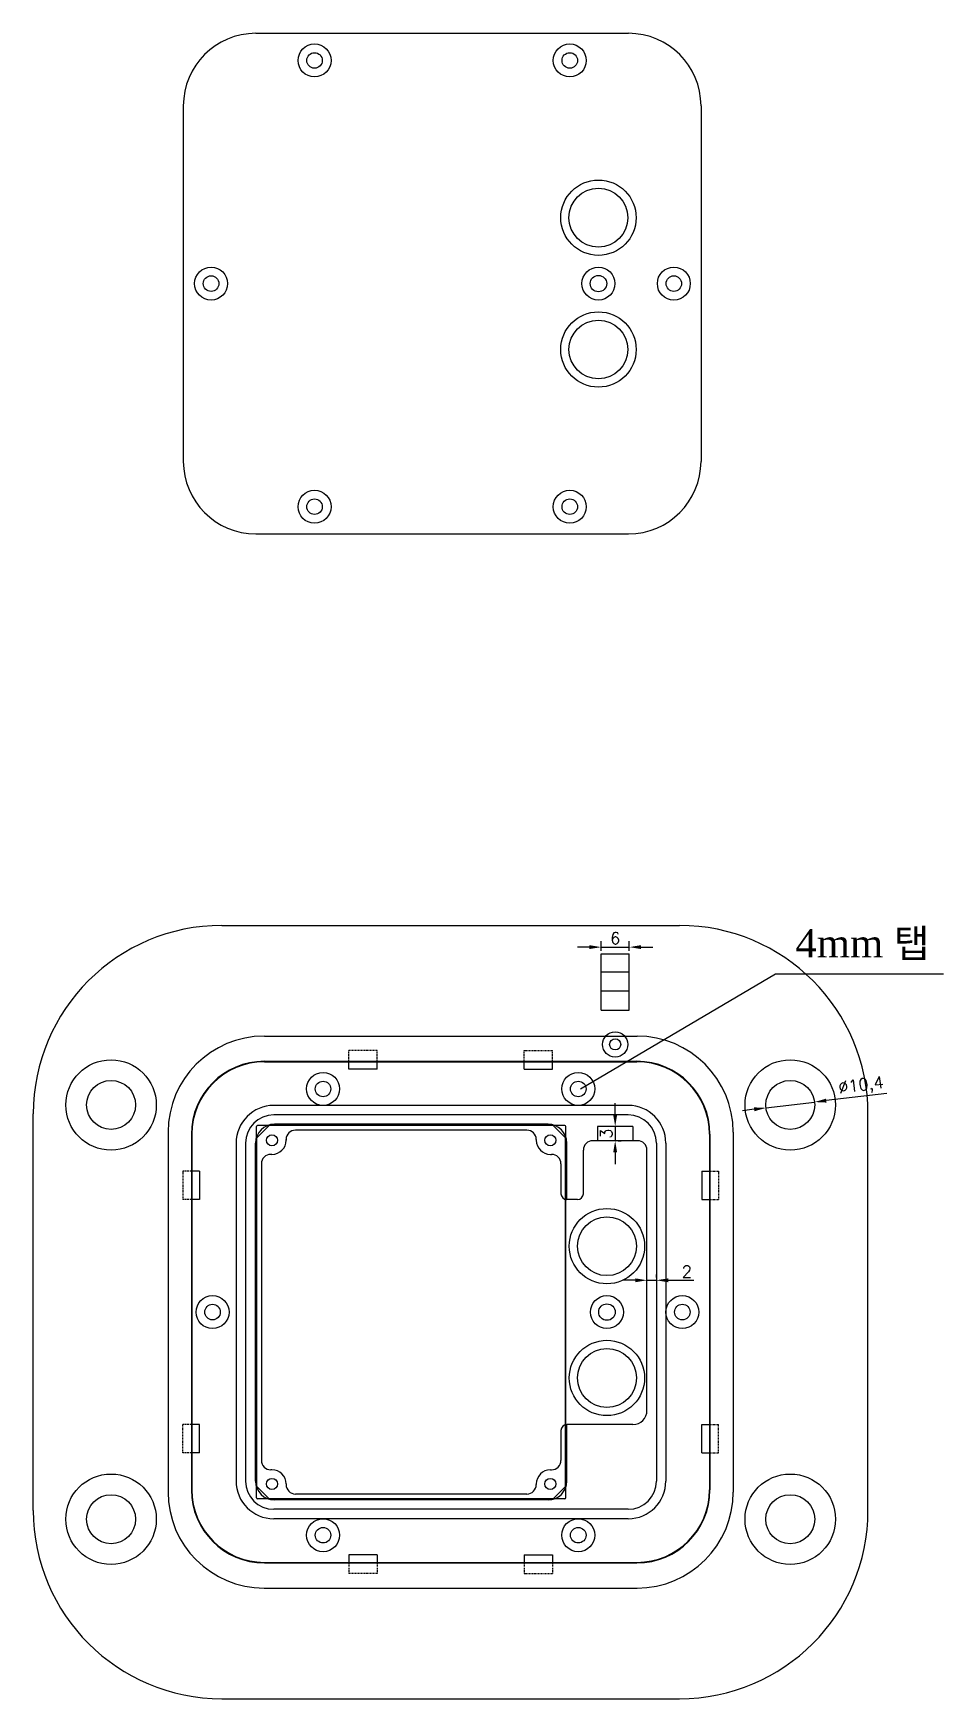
# Model space of a CAD drawing. Extents: x 160 to 1021, y 282 to 807.
# Drawn here: x 159.6 to 352.8, y 422.4 to 776.2 of the extents above; entities that cross this region are included whole.
import ezdxf

# ---------------------------------------------------------------- set-up
doc = ezdxf.new("R2010")
doc.units = 0
doc.layers.get('0').update_dxf_attribs({"linetype": 'CONTINUOUS'})
doc.layers.get('DEFPOINTS').update_dxf_attribs({"linetype": 'CONTINUOUS'})
doc.styles.get("Standard").update_dxf_attribs({"font": 'txt.shx', "bigfont": 'whgtxt.shx'})
doc.dimstyles.new('ISO-25', dxfattribs={"dimtxt": 2.5, "dimasz": 2.5, "dimexe": 1.25, "dimexo": 0.625, "dimtad": 1, "dimtxsty": 'STANDARD', "dimcen": 2.5, "dimazin": 3, "dimtfac": 1, "dimtmove": 0, "dimatfit": 3})

msp = doc.modelspace()

# ---------------------------------------------------------------- texts
at = {"insert": (321.385, 585.869), "char_height": 6, "attachment_point": 1}
msp.add_mtext('{\\fBatang|b0|i0|c129|p18;4mm 탭}', dxfattribs=at)

# ---------------------------------------------------------------- blocks, each defined once
blk = doc.blocks.new('*D15')
at = {"color": 0}
for p, q in [((287.37, 511.28), (284.87, 511.28)), ((289.87, 511.9), (289.87, 512.53)), ((289.87, 511.28), (291.87, 511.28)), ((291.87, 511.9), (291.87, 512.53)), ((294.37, 511.28), (299.79, 511.28))]:
    blk.add_line(p, q, dxfattribs=at)
for points in [[(287.37, 511.69), (287.37, 510.86), (289.87, 511.28)], [(294.37, 511.69), (294.37, 510.86), (291.87, 511.28)]]:
    blk.add_solid(points, dxfattribs=at)
at = {"layer": 'DEFPOINTS', "color": 0}
for p in [(289.87, 511.28), (291.87, 511.28), (291.87, 511.28)]:
    blk.add_point(p, dxfattribs=at)
at = {"color": 0, "insert": (298.33, 513.15), "char_height": 2.5, "attachment_point": 5}
blk.add_mtext('2', dxfattribs=at)
blk = doc.blocks.new('*D16')
at = {"color": 0}
for p, q in [((315.12, 547.9), (325.44, 549.15)), ((340.75, 550.99), (327.93, 549.45)), ((312.64, 547.6), (310.16, 547.3))]:
    blk.add_line(p, q, dxfattribs=at)
for points in [[(327.88, 549.86), (327.98, 549.03), (325.44, 549.15)], [(312.59, 548.01), (312.69, 547.19), (315.12, 547.9)]]:
    blk.add_solid(points, dxfattribs=at)
at = {"layer": 'DEFPOINTS', "color": 0}
for p in [(325.44, 549.15), (315.12, 547.9)]:
    blk.add_point(p, dxfattribs=at)
at = {"color": 0, "insert": (335.33, 552.44), "char_height": 2.5, "attachment_point": 5, "rotation": 6.8838}
blk.add_mtext('∅10,4', dxfattribs=at)
blk = doc.blocks.new('*D17')
at = {"color": 0}
for p, q in [((283.12, 546.43), (283.12, 548.93)), ((282.49, 543.93), (281.87, 543.93)), ((283.12, 543.93), (283.12, 540.93)), ((283.12, 538.43), (283.12, 535.93)), ((283.74, 540.93), (284.37, 540.93))]:
    blk.add_line(p, q, dxfattribs=at)
for points in [[(282.7, 546.43), (283.53, 546.43), (283.12, 543.93)], [(282.7, 538.43), (283.53, 538.43), (283.12, 540.93)]]:
    blk.add_solid(points, dxfattribs=at)
at = {"layer": 'DEFPOINTS', "color": 0}
for p in [(283.12, 543.93), (283.12, 540.93), (283.12, 540.93)]:
    blk.add_point(p, dxfattribs=at)
at = {"color": 0, "insert": (281.24, 542.43), "char_height": 2.5, "attachment_point": 5, "rotation": 90}
blk.add_mtext('3', dxfattribs=at)
blk = doc.blocks.new('*D18')
at = {"color": 0}
for p, q in [((277.62, 582.05), (275.12, 582.05)), ((280.12, 581.28), (280.12, 583.3)), ((280.12, 582.05), (286.12, 582.05)), ((286.12, 581.28), (286.12, 583.3)), ((288.62, 582.05), (291.12, 582.05))]:
    blk.add_line(p, q, dxfattribs=at)
for points in [[(277.62, 582.47), (277.62, 581.64), (280.12, 582.05)], [(288.62, 582.47), (288.62, 581.64), (286.12, 582.05)]]:
    blk.add_solid(points, dxfattribs=at)
at = {"layer": 'DEFPOINTS', "color": 0}
for p in [(280.12, 580.66), (286.12, 582.05), (286.12, 580.66)]:
    blk.add_point(p, dxfattribs=at)
at = {"color": 0, "insert": (283.12, 583.93), "char_height": 2.5, "attachment_point": 5}
blk.add_mtext('6', dxfattribs=at)

# ---------------------------------------------------------------- dimensions: what is measured, and where the dimension line sits
for base, p1, p2, picture, middle in [((286.116, 582.054), (280.116, 580.657), (286.116, 580.657), '*D18', (283.116, 583.929)), ((291.872, 511.276), (289.872, 511.276), (291.872, 511.276), '*D15', (298.33, 513.151))]:
    dim = msp.add_linear_dim(base=base, p1=p1, p2=p2, dimstyle='ISO-25')
    dim.commit()
    dim.dimension.update_dxf_attribs({"geometry": picture, "text_midpoint": middle})
dim = msp.add_diameter_dim_2p(p1=(315.119, 547.9), p2=(325.444, 549.147), dimstyle='ISO-25')
dim.commit()
dim.dimension.update_dxf_attribs({"geometry": '*D16', "text_midpoint": (335.329, 552.439)})
dim = msp.add_linear_dim(base=(283.116, 540.929), p1=(283.116, 543.929), p2=(283.116, 540.929), angle=90, dimstyle='ISO-25')
dim.commit()
dim.dimension.update_dxf_attribs({"geometry": '*D17', "text_midpoint": (281.241, 542.429)})

# ---------------------------------------------------------------- linework, layer by layer
at = {"color": 3}
for p, q in [((206.842, 776.182), (285.938, 776.182)), ((206.842, 776.182), (285.938, 776.182)), ((191.442, 760.782), (191.442, 685.242)), ((301.338, 760.782), (301.338, 685.242)), ((206.842, 669.842), (285.938, 669.842)), ((285.872, 548.424), (210.646, 548.424)), ((285.872, 546.424), (210.646, 546.424)), ((209.645, 544.169), (207.034, 541.57)), ((207.034, 467.477), (207.034, 541.57)), ((269.987, 544.169), (209.645, 544.169)), ((269.987, 544.169), (272.599, 541.57)), ((272.599, 467.477), (272.599, 541.57)), ((202.646, 540.424), (202.646, 468.624)), ((204.646, 540.424), (204.646, 468.624)), ((291.872, 540.424), (291.872, 468.624)), ((293.872, 540.424), (293.872, 468.624)), ((209.645, 464.879), (207.034, 467.477)), ((269.987, 464.879), (272.599, 467.477)), ((269.987, 464.879), (209.645, 464.879)), ((285.872, 462.624), (210.646, 462.624)), ((285.872, 460.624), (210.646, 460.624))]:
    msp.add_line(p, q, dxfattribs=at)
for p, q in [((199.606, 586.654), (296.782, 586.654)), ((275.784, 551.924), (317.14, 576.351)), ((317.14, 576.351), (352.847, 576.351)), ((208.646, 563.149), (287.784, 563.149)), ((208.646, 557.794), (287.742, 557.794)), ((159.606, 462.394), (159.606, 546.654)), ((336.782, 462.394), (336.782, 546.654)), ((188.204, 542.749), (188.204, 466.298)), ((193.146, 542.294), (193.146, 466.754)), ((268.86, 544.429), (210.772, 544.429)), ((264.366, 543.174), (215.266, 543.174)), ((303.242, 542.294), (303.242, 466.754)), ((308.184, 542.749), (308.184, 466.298)), ((206.772, 468.619), (206.772, 540.389)), ((210.266, 538.024), (210.016, 538.024)), ((213.266, 541.024), (213.266, 541.174)), ((213.266, 541.174), (213.266, 541.024)), ((213.266, 541.174), (213.266, 541.024)), ((266.366, 541.174), (266.366, 541.024)), ((269.366, 538.024), (269.616, 538.024)), ((272.86, 528.434), (272.86, 540.389)), ((276.36, 529.674), (276.36, 538.929)), ((289.872, 483.624), (289.872, 538.929)), ((191.347, 534.424), (191.347, 534.137)), ((191.647, 534.424), (191.347, 534.424)), ((191.987, 534.424), (191.794, 534.424)), ((192.303, 534.424), (192.111, 534.424)), ((192.607, 534.424), (192.414, 534.424)), ((194.846, 534.424), (192.846, 534.424)), ((194.846, 534.424), (194.846, 528.424)), ((208.016, 536.024), (208.016, 473.024)), ((271.616, 536.024), (271.616, 529.674)), ((301.542, 534.424), (301.542, 528.424)), ((301.542, 534.424), (303.542, 534.424)), ((303.781, 534.424), (303.974, 534.424)), ((304.085, 534.424), (304.277, 534.424)), ((304.401, 534.424), (304.593, 534.424)), ((304.741, 534.424), (305.04, 534.424)), ((305.04, 534.424), (305.04, 534.137)), ((191.347, 534.024), (191.347, 533.845)), ((191.347, 533.702), (191.347, 533.523)), ((191.347, 533.38), (191.347, 533.201)), ((191.347, 533.076), (191.347, 532.897)), ((191.347, 532.754), (191.347, 532.575)), ((191.347, 532.424), (191.347, 532.244)), ((191.347, 532.131), (191.347, 531.952)), ((191.347, 531.809), (191.347, 531.63)), ((191.347, 531.488), (191.347, 531.308)), ((191.347, 531.183), (191.347, 531.004)), ((191.347, 530.862), (191.347, 530.682)), ((305.04, 534.024), (305.04, 533.845)), ((305.04, 533.702), (305.04, 533.523)), ((305.04, 533.38), (305.04, 533.201)), ((305.04, 533.076), (305.04, 532.897)), ((305.04, 532.754), (305.04, 532.575)), ((305.04, 532.424), (305.04, 532.244)), ((305.04, 532.131), (305.04, 531.952)), ((305.04, 531.809), (305.04, 531.63)), ((305.04, 531.488), (305.04, 531.308)), ((305.04, 531.183), (305.04, 531.004)), ((305.04, 530.862), (305.04, 530.682)), ((191.347, 530.54), (191.347, 530.361)), ((191.347, 530.247), (191.347, 530.068)), ((191.347, 529.926), (191.347, 529.746)), ((191.347, 529.604), (191.347, 529.425)), ((191.347, 529.3), (191.347, 529.12)), ((191.347, 528.978), (191.347, 528.799)), ((191.347, 528.656), (191.347, 528.424)), ((191.647, 528.424), (191.347, 528.424)), ((191.987, 528.424), (191.794, 528.424)), ((192.303, 528.424), (192.111, 528.424)), ((192.607, 528.424), (192.414, 528.424)), ((194.846, 528.424), (192.846, 528.424)), ((275.11, 528.424), (272.866, 528.424)), ((301.542, 528.424), (303.542, 528.424)), ((303.781, 528.424), (303.974, 528.424)), ((304.085, 528.424), (304.277, 528.424)), ((304.401, 528.424), (304.593, 528.424)), ((304.741, 528.424), (305.04, 528.424)), ((305.04, 530.54), (305.04, 530.361)), ((305.04, 530.247), (305.04, 530.068)), ((305.04, 529.926), (305.04, 529.746)), ((305.04, 529.604), (305.04, 529.425)), ((305.04, 529.3), (305.04, 529.12)), ((305.04, 528.978), (305.04, 528.799)), ((305.04, 528.656), (305.04, 528.424)), ((191.347, 480.391), (191.347, 480.624)), ((191.647, 480.624), (191.347, 480.624)), ((191.347, 480.069), (191.347, 480.249)), ((191.347, 479.748), (191.347, 479.927)), ((191.347, 479.443), (191.347, 479.623)), ((191.347, 479.122), (191.347, 479.301)), ((191.347, 478.8), (191.347, 478.979)), ((191.347, 478.507), (191.347, 478.687)), ((191.347, 478.186), (191.347, 478.365)), ((191.347, 477.864), (191.347, 478.043)), ((191.347, 477.56), (191.347, 477.739)), ((191.987, 480.624), (191.794, 480.624)), ((192.303, 480.624), (192.111, 480.624)), ((192.607, 480.624), (192.414, 480.624)), ((194.846, 480.624), (192.846, 480.624)), ((194.846, 474.624), (194.846, 480.624)), ((271.616, 479.374), (271.616, 473.024)), ((272.86, 468.619), (272.86, 480.614)), ((286.872, 480.624), (272.866, 480.624)), ((301.542, 474.624), (301.542, 480.624)), ((301.542, 480.624), (303.542, 480.624)), ((303.781, 480.624), (303.974, 480.624)), ((304.085, 480.624), (304.277, 480.624)), ((304.401, 480.624), (304.593, 480.624)), ((304.741, 480.624), (305.04, 480.624)), ((305.04, 480.391), (305.04, 480.624)), ((305.04, 480.069), (305.04, 480.249)), ((305.04, 479.748), (305.04, 479.927)), ((305.04, 479.443), (305.04, 479.623)), ((305.04, 479.122), (305.04, 479.301)), ((305.04, 478.8), (305.04, 478.979)), ((305.04, 478.507), (305.04, 478.687)), ((305.04, 478.186), (305.04, 478.365)), ((305.04, 477.864), (305.04, 478.043)), ((305.04, 477.56), (305.04, 477.739)), ((191.347, 477.238), (191.347, 477.417)), ((191.347, 476.916), (191.347, 477.095)), ((191.347, 476.624), (191.347, 476.803)), ((191.347, 476.293), (191.347, 476.472)), ((191.347, 475.971), (191.347, 476.15)), ((191.347, 475.667), (191.347, 475.846)), ((191.347, 475.345), (191.347, 475.524)), ((191.347, 475.023), (191.347, 475.203)), ((191.347, 474.624), (191.347, 474.91)), ((191.647, 474.624), (191.347, 474.624)), ((191.987, 474.624), (191.794, 474.624)), ((192.303, 474.624), (192.111, 474.624)), ((192.607, 474.624), (192.414, 474.624)), ((194.846, 474.624), (192.846, 474.624)), ((301.542, 474.624), (303.542, 474.624)), ((303.781, 474.624), (303.974, 474.624)), ((304.085, 474.624), (304.277, 474.624)), ((304.401, 474.624), (304.593, 474.624)), ((304.741, 474.624), (305.04, 474.624)), ((305.04, 477.238), (305.04, 477.417)), ((305.04, 476.916), (305.04, 477.095)), ((305.04, 476.624), (305.04, 476.803)), ((305.04, 476.293), (305.04, 476.472)), ((305.04, 475.971), (305.04, 476.15)), ((305.04, 475.667), (305.04, 475.846)), ((305.04, 475.345), (305.04, 475.524)), ((305.04, 475.023), (305.04, 475.203)), ((305.04, 474.624), (305.04, 474.91)), ((210.266, 471.024), (210.016, 471.024)), ((269.366, 471.024), (269.616, 471.024)), ((213.266, 468.024), (213.266, 467.874)), ((266.366, 468.024), (266.366, 467.874)), ((268.86, 464.619), (210.772, 464.619)), ((264.366, 465.874), (215.266, 465.874)), ((208.646, 451.254), (287.742, 451.254)), ((208.646, 445.898), (287.784, 445.898)), ((199.606, 422.394), (296.782, 422.394))]:
    msp.add_line(p, q)
at = {"color": 2}
for p, q in [((280.116, 568.694), (280.116, 580.657)), ((280.116, 580.657), (286.116, 580.657)), ((286.116, 568.694), (286.116, 580.657)), ((280.116, 576.797), (286.116, 576.797)), ((280.116, 572.797), (286.116, 572.797)), ((280.116, 568.694), (286.116, 568.694)), ((286.872, 543.929), (279.36, 543.929)), ((279.36, 543.929), (279.36, 540.929)), ((286.872, 543.929), (286.872, 540.929)), ((287.872, 540.929), (278.36, 540.929))]:
    msp.add_line(p, q, dxfattribs=at)
at = {"color": 6}
for p, q in [((226.836, 560.092), (226.604, 560.092)), ((226.604, 559.857), (226.604, 560.092)), ((226.604, 559.517), (226.604, 559.709)), ((226.604, 559.201), (226.604, 559.393)), ((226.604, 558.897), (226.604, 559.09)), ((227.158, 560.092), (226.979, 560.092)), ((227.48, 560.092), (227.301, 560.092)), ((227.784, 560.092), (227.605, 560.092)), ((228.106, 560.092), (227.927, 560.092)), ((228.428, 560.092), (228.248, 560.092)), ((228.72, 560.092), (228.541, 560.092)), ((229.042, 560.092), (228.863, 560.092)), ((229.364, 560.092), (229.184, 560.092)), ((229.668, 560.092), (229.489, 560.092)), ((229.99, 560.092), (229.81, 560.092)), ((230.311, 560.092), (230.132, 560.092)), ((230.604, 560.092), (230.425, 560.092)), ((230.935, 560.092), (230.755, 560.092)), ((231.256, 560.092), (231.077, 560.092)), ((231.561, 560.092), (231.381, 560.092)), ((231.882, 560.092), (231.703, 560.092)), ((232.204, 560.092), (232.025, 560.092)), ((232.604, 560.092), (232.317, 560.092)), ((232.604, 559.857), (232.604, 560.092)), ((232.604, 559.517), (232.604, 559.709)), ((232.604, 559.201), (232.604, 559.393)), ((232.604, 558.897), (232.604, 559.09)), ((263.784, 560.092), (264.07, 560.092)), ((263.784, 559.853), (263.784, 560.092)), ((263.784, 559.512), (263.784, 559.705)), ((263.784, 559.196), (263.784, 559.389)), ((263.784, 558.893), (263.784, 559.085)), ((264.184, 560.092), (264.363, 560.092)), ((264.505, 560.092), (264.685, 560.092)), ((264.827, 560.092), (265.006, 560.092)), ((265.131, 560.092), (265.311, 560.092)), ((265.453, 560.092), (265.632, 560.092)), ((265.784, 560.092), (265.963, 560.092)), ((266.076, 560.092), (266.256, 560.092)), ((266.398, 560.092), (266.577, 560.092)), ((266.72, 560.092), (266.899, 560.092)), ((267.024, 560.092), (267.203, 560.092)), ((267.346, 560.092), (267.525, 560.092)), ((267.668, 560.092), (267.847, 560.092)), ((267.96, 560.092), (268.139, 560.092)), ((268.282, 560.092), (268.461, 560.092)), ((268.604, 560.092), (268.783, 560.092)), ((268.908, 560.092), (269.087, 560.092)), ((269.23, 560.092), (269.409, 560.092)), ((269.551, 560.092), (269.784, 560.092)), ((269.784, 559.857), (269.784, 560.092)), ((269.784, 559.517), (269.784, 559.709)), ((269.784, 559.201), (269.784, 559.393)), ((269.784, 558.897), (269.784, 559.09)), ((208.646, 557.694), (287.742, 557.694)), ((226.604, 558.544), (226.604, 558.737)), ((226.604, 558.24), (226.604, 558.433)), ((226.604, 556.094), (226.604, 558.094)), ((232.604, 556.094), (226.604, 556.094)), ((232.604, 558.544), (232.604, 558.737)), ((232.604, 558.24), (232.604, 558.433)), ((232.604, 556.094), (232.604, 558.094)), ((263.784, 558.54), (263.784, 558.732)), ((263.784, 558.236), (263.784, 558.429)), ((263.784, 556.094), (263.784, 558.094)), ((263.784, 556.094), (269.784, 556.094)), ((269.784, 558.544), (269.784, 558.737)), ((269.784, 558.24), (269.784, 558.433)), ((269.784, 556.094), (269.784, 558.094)), ((193.246, 542.294), (193.246, 466.754)), ((303.142, 542.294), (303.142, 466.754)), ((232.604, 452.954), (226.604, 452.954)), ((226.604, 452.954), (226.604, 450.954)), ((232.604, 452.954), (232.604, 450.954)), ((263.784, 452.954), (269.784, 452.954)), ((263.784, 452.954), (263.784, 450.954)), ((269.784, 452.954), (269.784, 450.954)), ((208.646, 451.354), (287.742, 451.354)), ((226.604, 450.807), (226.604, 450.614)), ((226.604, 450.503), (226.604, 450.311)), ((226.604, 450.15), (226.604, 449.957)), ((226.604, 449.847), (226.604, 449.654)), ((226.604, 449.53), (226.604, 449.338)), ((232.604, 450.807), (232.604, 450.614)), ((232.604, 450.503), (232.604, 450.311)), ((232.604, 450.15), (232.604, 449.957)), ((232.604, 449.847), (232.604, 449.654)), ((232.604, 449.53), (232.604, 449.338)), ((263.784, 450.811), (263.784, 450.618)), ((263.784, 450.508), (263.784, 450.315)), ((263.784, 450.154), (263.784, 449.962)), ((263.784, 449.851), (263.784, 449.658)), ((263.784, 449.535), (263.784, 449.342)), ((269.784, 450.807), (269.784, 450.614)), ((269.784, 450.503), (269.784, 450.311)), ((269.784, 450.15), (269.784, 449.957)), ((269.784, 449.847), (269.784, 449.654)), ((269.784, 449.53), (269.784, 449.338)), ((226.604, 449.19), (226.604, 448.955)), ((226.836, 448.955), (226.604, 448.955)), ((227.158, 448.955), (226.979, 448.955)), ((227.48, 448.955), (227.301, 448.955)), ((227.784, 448.955), (227.605, 448.955)), ((228.106, 448.955), (227.927, 448.955)), ((228.428, 448.955), (228.248, 448.955)), ((228.72, 448.955), (228.541, 448.955)), ((229.042, 448.955), (228.863, 448.955)), ((229.364, 448.955), (229.184, 448.955)), ((229.668, 448.955), (229.489, 448.955)), ((229.99, 448.955), (229.81, 448.955)), ((230.311, 448.955), (230.132, 448.955)), ((230.604, 448.955), (230.425, 448.955)), ((230.935, 448.955), (230.755, 448.955)), ((231.256, 448.955), (231.077, 448.955)), ((231.561, 448.955), (231.381, 448.955)), ((231.882, 448.955), (231.703, 448.955)), ((232.204, 448.955), (232.025, 448.955)), ((232.604, 448.955), (232.317, 448.955)), ((232.604, 449.19), (232.604, 448.955)), ((263.784, 449.194), (263.784, 448.955)), ((263.784, 448.955), (264.07, 448.955)), ((264.184, 448.955), (264.363, 448.955)), ((264.505, 448.955), (264.685, 448.955)), ((264.827, 448.955), (265.006, 448.955)), ((265.131, 448.955), (265.311, 448.955)), ((265.453, 448.955), (265.632, 448.955)), ((265.784, 448.955), (265.963, 448.955)), ((266.076, 448.955), (266.256, 448.955)), ((266.398, 448.955), (266.577, 448.955)), ((266.72, 448.955), (266.899, 448.955)), ((267.024, 448.955), (267.203, 448.955)), ((267.346, 448.955), (267.525, 448.955)), ((267.668, 448.955), (267.847, 448.955)), ((267.96, 448.955), (268.139, 448.955)), ((268.282, 448.955), (268.461, 448.955)), ((268.604, 448.955), (268.783, 448.955)), ((268.908, 448.955), (269.087, 448.955)), ((269.23, 448.955), (269.409, 448.955)), ((269.551, 448.955), (269.784, 448.955)), ((269.784, 449.19), (269.784, 448.955))]:
    msp.add_line(p, q, dxfattribs=at)
at = {"color": 1}
for p, q in [((207.012, 465.074), (207.012, 543.974)), ((272.42, 544.174), (207.212, 544.174)), ((272.62, 465.074), (272.62, 543.974)), ((272.42, 464.874), (207.212, 464.874))]:
    msp.add_line(p, q, dxfattribs=at)
at = {"color": 5}
for centre, radius in [((219.3, 770.412), 3.5), ((273.48, 770.412), 3.5), ((279.562, 737.012), 8), ((279.562, 737.012), 6.25), ((197.342, 723.012), 3.5), ((295.568, 723.012), 3.5), ((279.562, 709.012), 8), ((279.562, 709.012), 6.25), ((219.3, 675.612), 3.5), ((273.48, 675.612), 3.5), ((176.106, 548.524), 9.6), ((320.282, 548.524), 9.6), ((176.106, 548.524), 5.2), ((221.104, 551.924), 3.5), ((275.284, 551.924), 3.5), ((320.282, 548.524), 5.2), ((281.366, 518.524), 8), ((281.366, 518.524), 6.25), ((197.646, 504.524), 3.5), ((297.372, 504.524), 3.5), ((281.366, 490.524), 8), ((281.366, 490.524), 6.25), ((176.106, 460.524), 9.6), ((320.282, 460.524), 9.6), ((176.106, 460.524), 5.2), ((320.282, 460.524), 5.2), ((221.104, 457.124), 3.5), ((275.284, 457.124), 3.5)]:
    msp.add_circle(centre, radius, dxfattribs=at)
at = {"color": 1}
for centre, radius in [((219.3, 770.412), 1.65), ((273.48, 770.412), 1.65), ((197.342, 723.012), 1.65), ((279.562, 723.012), 1.75), ((295.568, 723.012), 1.65), ((219.3, 675.612), 1.65), ((273.48, 675.612), 1.65), ((221.104, 551.924), 1.65), ((275.284, 551.924), 1.65), ((210.266, 541.024), 1.18), ((269.366, 541.024), 1.18), ((197.646, 504.524), 1.65), ((297.372, 504.524), 1.65), ((210.266, 468.024), 1.18), ((269.366, 468.024), 1.18), ((221.104, 457.124), 1.65), ((275.284, 457.124), 1.65)]:
    msp.add_circle(centre, radius, dxfattribs=at)
at = {"color": 3}
for centre, radius in [((279.562, 723.012), 3.5), ((281.366, 504.524), 3.5), ((281.366, 504.524), 1.75)]:
    msp.add_circle(centre, radius, dxfattribs=at)
at = {"color": 2}
for radius in [2.68, 1.18]:
    msp.add_circle((283.116, 561.384), radius, dxfattribs=at)
at = {"color": 3}
for centre, radius, start, end in [((206.842, 760.782), 15.4, 90, 180), ((285.938, 760.782), 15.4, 0, 90), ((206.842, 685.242), 15.4, 180, 270), ((285.938, 685.242), 15.4, 270, 0), ((210.646, 540.424), 8, 90, 180), ((285.872, 540.424), 8, 360, 90), ((210.646, 540.424), 6, 90, 180), ((285.872, 540.424), 6, 360, 90), ((210.646, 468.624), 8, 180, 270), ((210.646, 468.624), 6, 180, 270), ((285.872, 468.624), 6, 270, 360), ((285.872, 468.624), 8, 270, 360)]:
    msp.add_arc(centre, radius, start, end, dxfattribs=at)
for centre, radius, start, end in [((199.606, 546.654), 40, 90, 180), ((296.782, 546.654), 40, 360, 90), ((208.604, 542.749), 20.4, 90, 180), ((287.784, 542.749), 20.4, 0, 90), ((208.646, 542.294), 15.5, 90, 180), ((287.742, 542.294), 15.5, 0, 90), ((210.772, 540.429), 4, 90, 180), ((215.266, 541.174), 2, 90, 180), ((264.366, 541.174), 2, 0, 90), ((268.86, 540.429), 4, 0, 90), ((210.016, 536.024), 2, 90, 180), ((210.266, 541.024), 3, 270, 0), ((269.366, 541.024), 3, 180, 270), ((269.616, 536.024), 2, 360, 90), ((278.36, 538.929), 2, 90, 180), ((287.872, 538.929), 2, 0, 90), ((272.866, 529.674), 1.25, 180, 270), ((275.11, 529.674), 1.25, 270, 0), ((286.872, 483.624), 3, 270, 0), ((272.866, 479.374), 1.25, 90, 180), ((210.016, 473.024), 2, 180, 270), ((210.266, 468.024), 3, 0, 90), ((269.366, 468.024), 3, 90, 180), ((269.616, 473.024), 2, 270, 0), ((210.772, 468.619), 4, 180, 270), ((215.266, 467.874), 2, 180, 270), ((264.366, 467.874), 2, 270, 0), ((268.86, 468.619), 4, 270, 0), ((208.604, 466.298), 20.4, 180, 270), ((208.646, 466.754), 15.5, 180, 270), ((287.742, 466.754), 15.5, 270, 0), ((287.784, 466.298), 20.4, 270, 0), ((199.606, 462.394), 40, 180, 270), ((296.782, 462.394), 40, 270, 360)]:
    msp.add_arc(centre, radius, start, end)
at = {"color": 6}
for centre, start, end in [((208.646, 542.294), 90, 180), ((287.742, 542.294), 0, 90), ((208.646, 466.754), 180, 270), ((287.742, 466.754), 270, 0)]:
    msp.add_arc(centre, 15.4, start, end, dxfattribs=at)
at = {"color": 1}
for centre, start, end in [((207.212, 543.974), 90, 180), ((272.42, 543.974), 0, 90), ((207.212, 465.074), 180, 270), ((272.42, 465.074), 270, 0)]:
    msp.add_arc(centre, 0.2, start, end, dxfattribs=at)

msp.set_redraw_order([(e.dxf.handle, doc.entitydb.next_handle()) for e in msp.query("TEXT MTEXT ATTDEF DIMENSION ARC_DIMENSION")])  # texts and dimensions are drawn at this point

doc.saveas('drawing.dxf')
